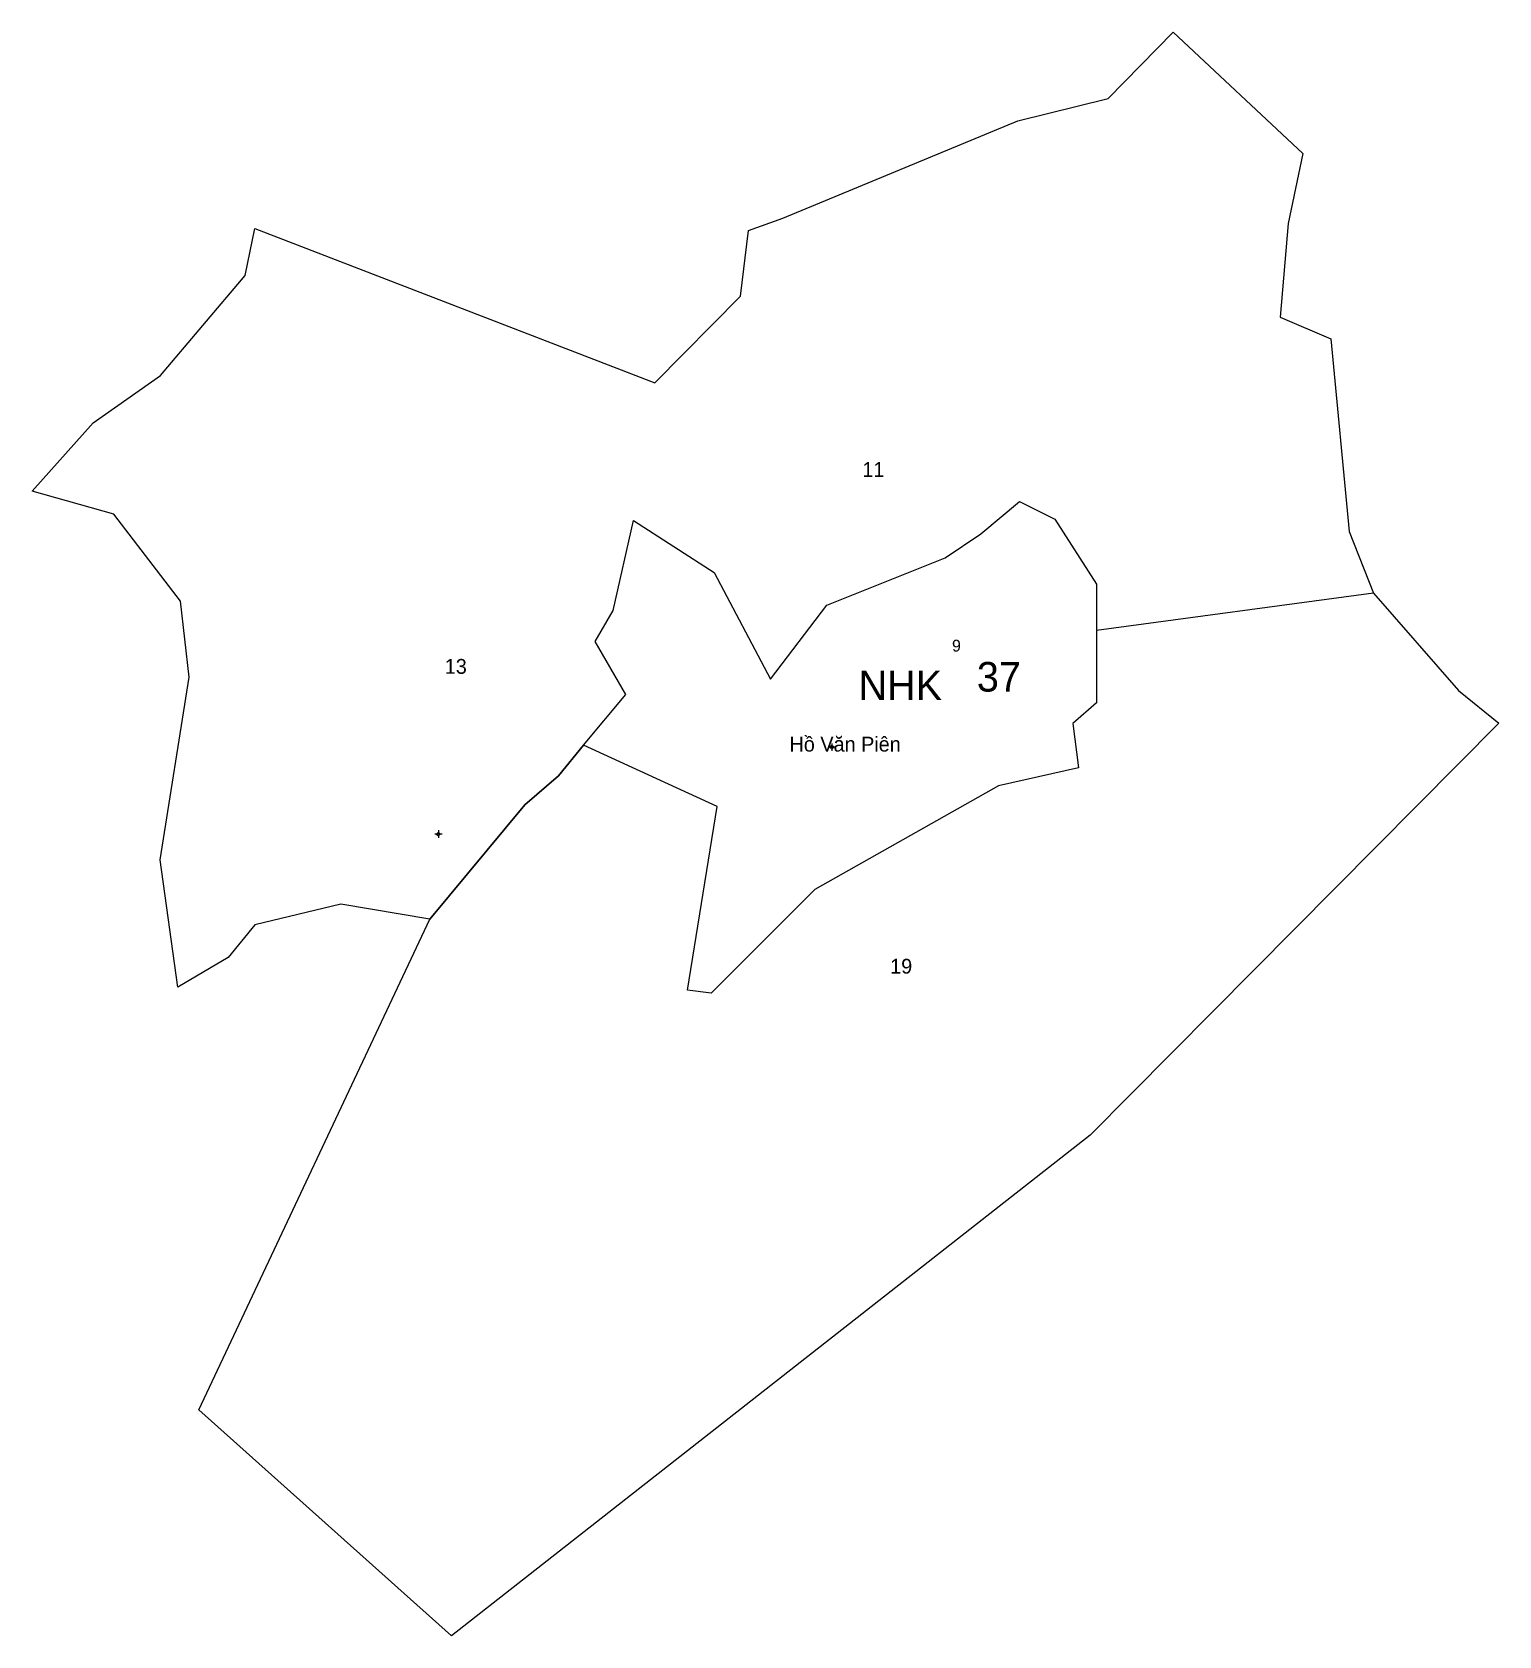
# Model space of a CAD drawing. Extents: x 549296 to 555555, y 1816545 to 1819816.
# Drawn here: x 552025 to 552520, y 1819199 to 1819740 of the extents above; entities that cross this region are included whole.
import ezdxf

# ---------------------------------------------------------------- set-up
doc = ezdxf.new("R2010")
doc.units = 0
for name, color, linetype in [('Level 10', 7, 'Continuous'), ('Level 11', 7, 'Continuous'), ('Level 12', 7, 'Continuous'), ('Level 13', 7, 'Continuous'), ('Level 14', 7, 'Continuous'), ('Level 20', 7, 'Continuous')]:
    doc.layers.add(name, color=color, linetype=linetype)

msp = doc.modelspace()

# ---------------------------------------------------------------- texts
at = {"layer": 'Level 11'}
msp.add_text('Hồ Văn Piên', height=5, dxfattribs=at).set_placement((552280.42, 1819497.54))
at = {"layer": 'Level 12'}
msp.add_text('9', height=4, dxfattribs=at).set_placement((552335.27, 1819531.3))
at = {"layer": 'Level 13'}
msp.add_text('NHK', height=10, dxfattribs=at).set_placement((552303.69, 1819514.9))
at = {"layer": 'Level 14'}
for s, height, p in [('11', 5, (552305.02, 1819590.29)), ('13', 5, (552164.07, 1819523.79)), ('37', 10, (552343.64, 1819517.79)), ('19', 5, (552314.39, 1819422.57))]:
    msp.add_text(s, height=height, dxfattribs=at).set_placement(p)

# ---------------------------------------------------------------- linework, layer by layer
at = {"layer": 'Level 10'}
msp.add_lwpolyline([(552225.17, 1819516.81), (552214.81, 1819534.72), (552220.88, 1819545.12), (552227.74, 1819575.53), (552255, 1819558), (552274, 1819522), (552293, 1819547), (552333, 1819563), (552345, 1819571), (552358, 1819582), (552370, 1819576), (552384, 1819554), (552384, 1819514), (552376, 1819507), (552378, 1819492), (552351, 1819486), (552289, 1819451), (552254, 1819416), (552246, 1819417), (552256, 1819479), (552210.93, 1819499.65)], dxfattribs=at)
at = {"layer": 'Level 11'}
for p, q in [((552294.08, 1819499), (552293.46, 1819499)), ((552294.71, 1819499.62), (552294.08, 1819499)), ((552294.08, 1819499), (552294.71, 1819498.38)), ((552294.71, 1819500.25), (552294.71, 1819499.62)), ((552295.33, 1819499), (552294.71, 1819499.62)), ((552294.71, 1819498.38), (552295.33, 1819499)), ((552295.96, 1819499), (552295.33, 1819499)), ((552294.71, 1819498.38), (552294.71, 1819497.75)), ((552161.31, 1819469.7), (552160.69, 1819469.7)), ((552161.94, 1819470.32), (552161.31, 1819469.7)), ((552161.31, 1819469.7), (552161.94, 1819469.07)), ((552161.94, 1819470.95), (552161.94, 1819470.32)), ((552162.56, 1819469.7), (552161.94, 1819470.32)), ((552161.94, 1819469.07), (552162.56, 1819469.7)), ((552161.94, 1819469.07), (552161.94, 1819468.45)), ((552163.19, 1819469.7), (552162.56, 1819469.7))]:
    msp.add_line(p, q, dxfattribs=at)
for centre in [(552294.71, 1819499), (552161.94, 1819469.7)]:
    msp.add_circle(centre, 0.15, dxfattribs=at)
at = {"layer": 'Level 12'}
for p, q in [((552210.93, 1819499.65), (552202.4, 1819489.37)), ((552202.4, 1819489.37), (552191.09, 1819479.51)), ((552191.09, 1819479.51), (552158.99, 1819441))]:
    msp.add_line(p, q, dxfattribs=at)
at = {"layer": 'Level 20'}
for points in [[(552158.99, 1819441), (552129, 1819446), (552100, 1819439), (552090.99, 1819428), (552074, 1819418), (552067.99, 1819461), (552077.8, 1819522.6), (552074.85, 1819548.37), (552052.41, 1819577.7), (552024.79, 1819585.45), (552045.39, 1819608.48), (552068.13, 1819624.51), (552096.66, 1819658.24), (552100.01, 1819674.16), (552235, 1819622.01), (552263.91, 1819651.28), (552266.55, 1819673.41), (552278.22, 1819677.64), (552357.53, 1819710.51), (552387.98, 1819718.06), (552409.86, 1819740.45), (552453.61, 1819699.45), (552448.69, 1819675.84), (552446.07, 1819644.15), (552463.13, 1819636.93), (552469.33, 1819571.88), (552477.46, 1819551.06)], [(552477.46, 1819551.06), (552506.23, 1819518.1), (552519.84, 1819507.16), (552381.91, 1819367.98), (552166.31, 1819198.96), (552081.03, 1819275.29), (552158.99, 1819441)], [(552477.46, 1819551.06), (552384, 1819538.37)], [(552158.99, 1819441), (552191.09, 1819479.51), (552202.4, 1819489.37), (552210.93, 1819499.65), (552225.17, 1819516.81)]]:
    msp.add_lwpolyline(points, dxfattribs=at)

msp.set_redraw_order([(e.dxf.handle, doc.entitydb.next_handle()) for e in msp.query("TEXT MTEXT ATTDEF DIMENSION ARC_DIMENSION")])  # texts and dimensions are drawn at this point

doc.saveas('drawing.dxf')
